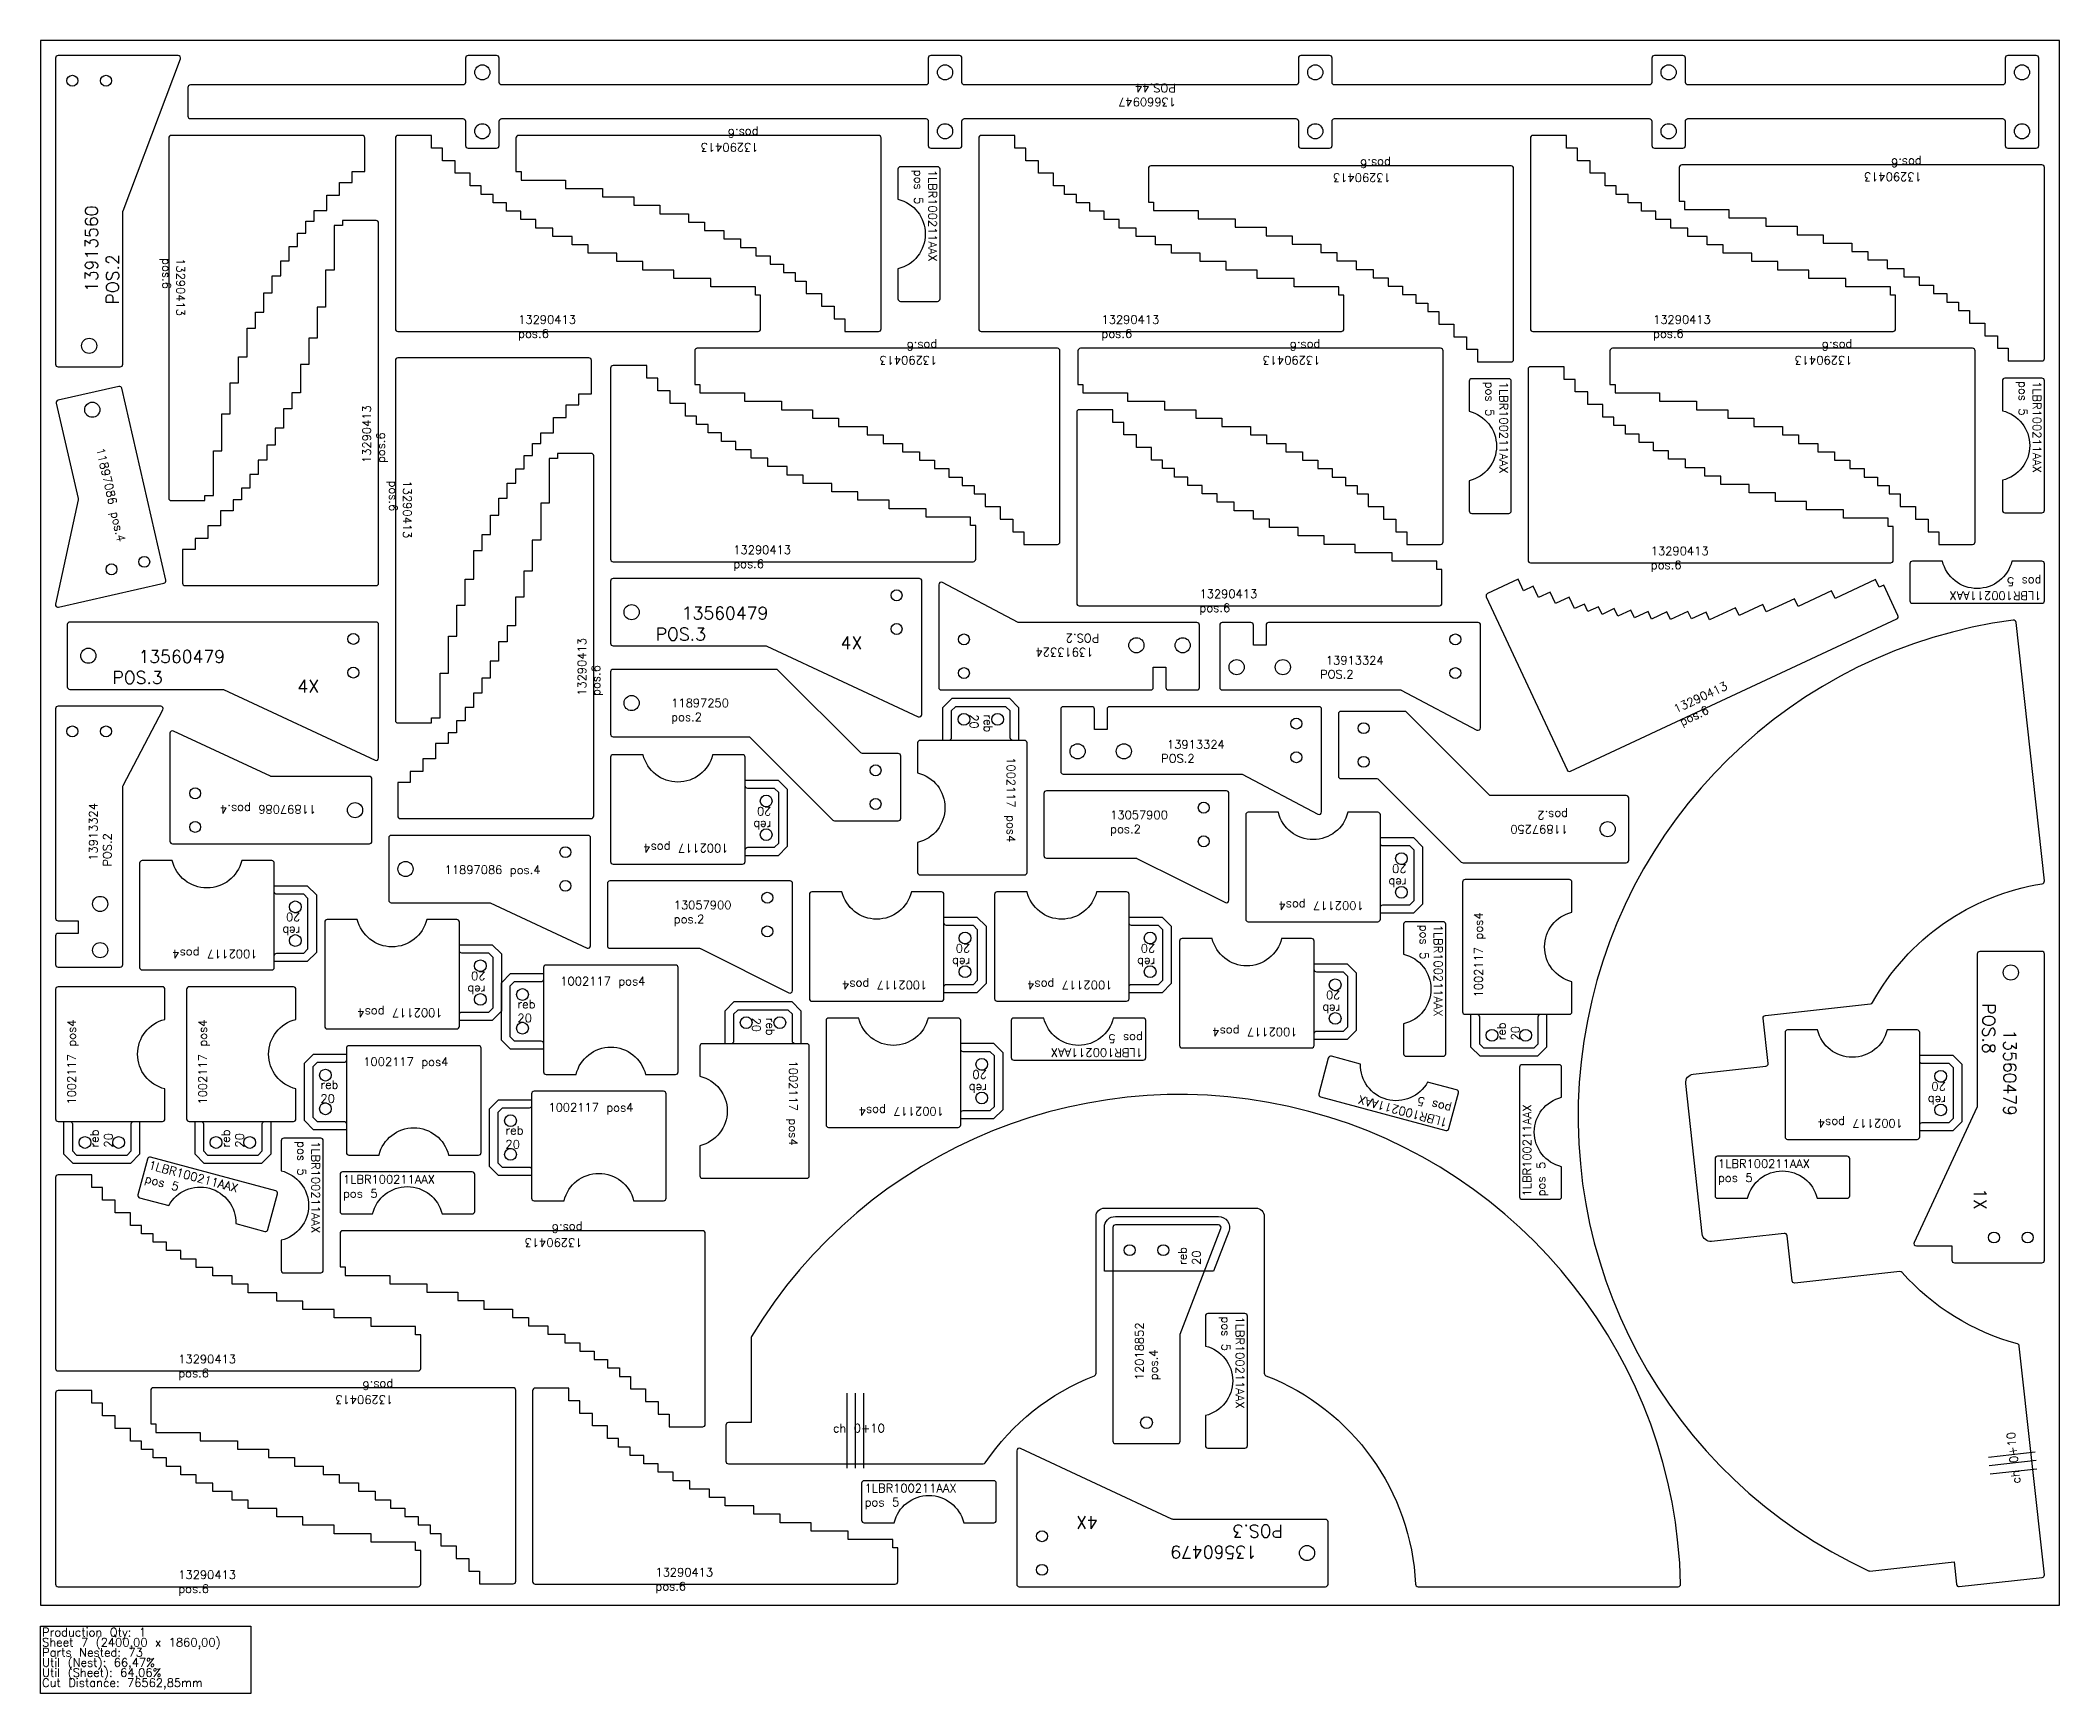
# Model space of a CAD drawing. Header units: millimetres. Extents: x 15120 to 17520, y -105 to 1860.
import ezdxf

# ---------------------------------------------------------------- set-up
doc = ezdxf.new("R2010")
doc.units = ezdxf.units.MM
for name, color, linetype in [('1002117', 7, 'Continuous'), ('11897086v01', 7, 'Continuous'), ('11897250 v01', 7, 'Continuous'), ('12018852', 7, 'Continuous'), ('13057900', 7, 'Continuous'), ('13290413', 7, 'Continuous'), ('13560479v0', 7, 'Continuous'), ('13660947v0', 7, 'Continuous'), ('13913324', 7, 'Continuous'), ('13913560', 7, 'Continuous'), ('13967109', 7, 'Continuous'), ('1LBR100211AAX', 7, 'Continuous'), ('Chanfro', 7, 'Continuous'), ('Rebaixo', 7, 'Continuous'), ('sheet', 24, 'Continuous'), ('Stats', 7, 'Continuous'), ('Texto', 7, 'Continuous')]:
    doc.layers.add(name, color=color, linetype=linetype)
doc.styles.get("Standard").update_dxf_attribs({"font": 'txt.shx'})

msp = doc.modelspace()

# ---------------------------------------------------------------- texts
at = {"layer": 'Chanfro', "color": 2}
msp.add_text('ch 0+10', height=10, dxfattribs=at).set_placement((16062, 205.5))
msp.add_text('ch 0+10', height=10, rotation=96.2656, dxfattribs=at).set_placement((17473.5, 145.1))
at = {"layer": 'Rebaixo', "color": 3, "char_height": 10, "attachment_point": 1}
for insert, rotation in [((16251.5, 1059), 270), ((15988.8, 922.1), 180), ((16743.8, 853.7), 180), ((15429, 796.4), 180), ((16225.1, 759.2), 180), ((16445.1, 759.2), 180), ((15649, 726.4), 180), ((16665.1, 703.7), 180), ((15992.7, 698.5), 270), ((16851.5, 671.4), 90), ((16244.9, 609.2), 180), ((17384.8, 595.1), 180), ((15179.2, 544.1), 90), ((15335.1, 544.1), 90)]:
    msp.add_mtext_dynamic_manual_height_columns('reb\\P20', width=33.653, gutter_width=12.5, heights=[0], dxfattribs=dict(at, insert=insert, rotation=rotation))
for insert in [(15687, 719.6), (15452.8, 623.9), (15672.8, 569.6)]:
    msp.add_mtext_dynamic_manual_height_columns('reb\\P20', width=33.653, gutter_width=12.5, heights=[0], dxfattribs=dict(at, insert=insert))
at = {"layer": 'Rebaixo', "color": 4, "insert": (16472.4, 404.5), "char_height": 10, "attachment_point": 1, "rotation": 90}
msp.add_mtext_dynamic_manual_height_columns('reb 20', width=43.875, gutter_width=12.5, heights=[0], dxfattribs=at)
at = {"layer": 'Stats', "color": 60}
for s, p in [('Sheet 7 (2400,00 x 1860,00)', (15122, -49)), ('Production Qty: 1', (15122, -37)), ('Parts Nested: 73', (15122, -61)), ('Util (Nest): 66,47%', (15122, -73)), ('Cut Distance: 76562,85mm', (15122, -97)), ('Util (Sheet): 64,06%', (15122, -85))]:
    msp.add_text(s, height=10, dxfattribs=at).set_placement(p)
at = {"layer": 'Texto', "color": 2, "attachment_point": 1}
for s, insert, char_height, width, rotation in [('13660947 POS.44', (16469.7, 1781.7), 10, 116.776, 180), ('13290413 pos.6', (15973.5, 1727.8), 10, 105.178, 180), ('1LBR100211AAX pos 5', (16185.4, 1706.2), 10, 131.995, 270), ('13290413 pos.6', (16725.1, 1691.7), 10, 105.178, 180), ('13290413 pos.6', (17356.1, 1692.8), 10, 105.178, 180), ('{\\W1.106633; }13913560 POS.2', (15173.3, 1546.1), 15, 170.283, 90), ('13290413 pos.6', (15291.7, 1601.1), 10, 105.178, 270), ('13290413 pos.6', (16186, 1474.8), 10, 105.178, 180), ('13290413 pos.6', (16641.3, 1474.8), 10, 105.178, 180), ('13290413 pos.6', (17273.7, 1474.8), 10, 105.178, 180), ('1LBR100211AAX pos 5', (16864.3, 1454.3), 10, 131.995, 270), ('1LBR100211AAX pos 5', (17498.1, 1455), 10, 131.995, 270), ('13290413 pos.6', (15502.9, 1357.7), 10, 105.178, 90), ('11897086 pos.4', (15196, 1376.6), 10, 144.594, 282.8571), ('13290413 pos.6', (15561.2, 1336.8), 10, 105.178, 270), ('1LBR100211AAX pos 5', (17498.4, 1194.9), 10, 131.995, 180), ('{\\W0.795953; }13913324 POS.2', (16378.6, 1127.8), 10, 111.11, 180), ('13290413 pos.6', (15758.6, 1081), 10, 105.178, 90), ('13290413 pos.6', (17059.9, 1069.2), 10, 105.178, 25), ('{\\W0.795953; }13913324 POS.2', (15177.8, 877.8), 10, 111.11, 90), ('11897086 pos.4', (15447.6, 941), 10, 144.594, 180), ('11897250 pos.2', (16935.7, 917.3), 10, 99.439, 180), ('1LBR100211AAX pos 5', (16786.4, 808.9), 10, 131.995, 270), ('{\\W2.314688; }13560479 POS.8', (17468.4, 715.4), 15, 184.534, 270), ('1LBR100211AAX pos 5', (16430.3, 651.9), 10, 131.995, 180), ('1LBR100211AAX pos 5', (16790.8, 568.3), 10, 131.995, 165), ('1LBR100211AAX pos 5', (16882, 486), 10, 131.995, 90), ('1LBR100211AAX pos 5', (15452.2, 551.6), 10, 131.995, 270), ('1LBR100211AAX pos 5', (15250.4, 528.6), 10, 131.995, 345), ('{\\W1.298689; }1X', (17433.2, 495.6), 15, 38.338, 270), ('13290413 pos.6', (15764.3, 426), 10, 105.178, 180), ('1LBR100211AAX pos 5', (16550.7, 343.2), 10, 131.995, 270), ('13290413 pos.6', (15539.3, 239.3), 10, 105.178, 180), ('{\\W1.125578; }4X', (16377.1, 90.9), 15, 38.338, 180), ('{\\W2.317325; }13560479 POS.3', (16596.9, 55.7), 15, 184.534, 180)]:
    msp.add_mtext(s, dxfattribs=dict(at, insert=insert, char_height=char_height, width=width, rotation=rotation))
for s, insert, char_height, width in [('13290413 pos.6', (15687.9, 1533.2), 10, 105.178), ('13290413 pos.6', (16381.2, 1533.2), 10, 105.178), ('13290413 pos.6', (17036.8, 1533.2), 10, 105.178), ('13290413 pos.6', (15943.6, 1259.5), 10, 105.178), ('13290413 pos.6', (17034.1, 1258.2), 10, 105.178), ('13290413 pos.6', (16497.7, 1207.2), 10, 105.178), ('{\\W2.317325; }13560479 POS.3', (15851.3, 1186.8), 15, 184.534), ('{\\W2.317325; }13560479 POS.3', (15205.6, 1135.1), 15, 184.534), ('{\\W1.125578; }4X', (16071.1, 1151.6), 15, 38.338), ('{\\W0.795953; }13913324 POS.2', (16640.9, 1128.2), 10, 111.11), ('{\\W1.125578; }4X', (15425.4, 1099.8), 15, 38.338), ('11897250 pos.2', (15869.8, 1077.5), 10, 99.439), ('{\\W0.795953; }13913324 POS.2', (16452, 1028.2), 10, 111.11), ('13057900 pos.2', (16391.5, 944.4), 10, 56.183), ('11897086 pos.4', (15600.5, 879.2), 10, 144.594), ('13057900 pos.2', (15872.8, 837.3), 10, 56.183), ('1LBR100211AAX pos 5', (17114, 529.9), 10, 131.995), ('1LBR100211AAX pos 5', (15479.7, 511.2), 10, 131.995), ('13290413 pos.6', (15283.9, 297.6), 10, 105.178), ('1LBR100211AAX pos 5', (16099.7, 144.2), 10, 131.995), ('13290413 pos.6', (15283.9, 41.3), 10, 105.178), ('13290413 pos.6', (15851, 44.3), 10, 105.178)]:
    msp.add_mtext(s, dxfattribs=dict(at, insert=insert, char_height=char_height, width=width))
at = {"layer": 'Texto', "color": 3, "char_height": 10, "width": 126.181, "attachment_point": 1}
for insert, rotation in [((16278.7, 1008), 270), ((15937.8, 894.9), 180), ((16692.8, 826.5), 180), ((16824.3, 722.4), 90), ((15378, 769.2), 180), ((16174.1, 732.1), 180), ((16394.1, 732.1), 180), ((15598, 699.2), 180), ((15152.1, 595.1), 90), ((15307.9, 595.1), 90), ((16614.1, 676.5), 180), ((16019.8, 647.5), 270), ((16193.9, 582.1), 180), ((17333.8, 567.9), 180)]:
    msp.add_mtext('1002117 pos4', dxfattribs=dict(at, insert=insert, rotation=rotation))
for insert in [(15738, 746.8), (15503.8, 651.1), (15723.8, 596.8)]:
    msp.add_mtext('1002117 pos4', dxfattribs=dict(at, insert=insert))
at = {"layer": 'Texto', "color": 4, "insert": (16421.3, 267.5), "char_height": 10, "width": 107.297, "attachment_point": 1, "rotation": 90}
msp.add_mtext('12018852 pos.4', dxfattribs=at)

# ---------------------------------------------------------------- linework, layer by layer
at = {"layer": '1002117', "color": 3}
for points in [[(16162.7, 871, 0.414214), (16165.7, 868), (16289.7, 868, 0.414214), (16292.7, 871), (16292.7, 1025, 0.414214), (16289.7, 1028), (16275.7, 1028, -0.414214), (16272.7, 1031), (16272.7, 1063), (16267.7, 1068), (16207.7, 1068), (16202.7, 1063), (16202.7, 1031, -0.414214), (16199.7, 1028), (16165.7, 1028, 0.414213), (16162.7, 1025), (16162.7, 989.3, -0.786796), (16162.7, 906.7)], [(15800.7, 1010.9, 0.414214), (15797.7, 1007.9), (15797.7, 883.9, 0.414213), (15800.7, 880.9), (15954.7, 880.9, 0.414213), (15957.7, 883.9), (15957.7, 897.9, -0.414214), (15960.7, 900.9), (15992.7, 900.9), (15997.7, 905.9), (15997.7, 965.9), (15992.7, 970.9), (15960.7, 970.9, -0.414214), (15957.7, 973.9), (15957.7, 1007.9, 0.414214), (15954.7, 1010.9), (15919, 1010.9, -0.786796), (15836.4, 1010.9)], [(16555.7, 942.5, 0.414213), (16552.7, 939.5), (16552.7, 815.5, 0.414213), (16555.7, 812.5), (16709.7, 812.5, 0.414213), (16712.7, 815.5), (16712.7, 829.5, -0.414214), (16715.7, 832.5), (16747.7, 832.5), (16752.7, 837.5), (16752.7, 897.5), (16747.7, 902.5), (16715.7, 902.5, -0.414214), (16712.7, 905.5), (16712.7, 939.5, 0.414214), (16709.7, 942.5), (16674, 942.5, -0.786796), (16591.4, 942.5)], [(15241, 885.1, 0.414214), (15238, 882.1), (15238, 758.1, 0.414213), (15241, 755.1), (15395, 755.1, 0.414213), (15398, 758.1), (15398, 772.1, -0.414213), (15401, 775.1), (15433, 775.1), (15438, 780.1), (15438, 840.1), (15433, 845.1), (15401, 845.1, -0.414214), (15398, 848.1), (15398, 882.1, 0.414214), (15395, 885.1), (15359.3, 885.1, -0.786796), (15276.7, 885.1)], [(16037, 848, 0.414214), (16034, 845), (16034, 721, 0.414214), (16037, 718), (16191, 718, 0.414214), (16194, 721), (16194, 735, -0.414214), (16197, 738), (16229, 738), (16234, 743), (16234, 803), (16229, 808), (16197, 808, -0.414214), (16194, 811), (16194, 845, 0.414213), (16191, 848), (16155.3, 848, -0.786796), (16072.7, 848)], [(16257, 848, 0.414213), (16254, 845), (16254, 721, 0.414213), (16257, 718), (16411, 718, 0.414213), (16414, 721), (16414, 735, -0.414213), (16417, 738), (16449, 738), (16454, 743), (16454, 803), (16449, 808), (16417, 808, -0.414213), (16414, 811), (16414, 845, 0.414214), (16411, 848), (16375.3, 848, -0.786796), (16292.7, 848)], [(16940.3, 859.5, 0.414214), (16937.3, 862.5), (16813.3, 862.5, 0.414213), (16810.3, 859.5), (16810.3, 705.5, 0.414213), (16813.3, 702.5), (16827.3, 702.5, -0.414214), (16830.3, 699.5), (16830.3, 667.5), (16835.3, 662.5), (16895.3, 662.5), (16900.3, 667.5), (16900.3, 699.5, -0.414213), (16903.3, 702.5), (16937.3, 702.5, 0.414213), (16940.3, 705.5), (16940.3, 741.2, -0.786796), (16940.3, 823.8)], [(15461, 815.1, 0.414213), (15458, 812.1), (15458, 688.1, 0.414213), (15461, 685.1), (15615, 685.1, 0.414214), (15618, 688.1), (15618, 702.1, -0.414213), (15621, 705.1), (15653, 705.1), (15658, 710.1), (15658, 770.1), (15653, 775.1), (15621, 775.1, -0.414214), (15618, 778.1), (15618, 812.1, 0.414214), (15615, 815.1), (15579.3, 815.1, -0.786796), (15496.7, 815.1)], [(16477, 792.5, 0.414214), (16474, 789.5), (16474, 665.5, 0.414214), (16477, 662.5), (16631, 662.5, 0.414214), (16634, 665.5), (16634, 679.5, -0.414213), (16637, 682.5), (16669, 682.5), (16674, 687.5), (16674, 747.5), (16669, 752.5), (16637, 752.5, -0.414214), (16634, 755.5), (16634, 789.5, 0.414213), (16631, 792.5), (16595.3, 792.5, -0.786796), (16512.7, 792.5)], [(15875, 630.9, 0.414214), (15878, 633.9), (15878, 757.9, 0.414213), (15875, 760.9), (15721, 760.9, 0.414213), (15718, 757.9), (15718, 743.9, -0.414213), (15715, 740.9), (15683, 740.9), (15678, 735.9), (15678, 675.9), (15683, 670.9), (15715, 670.9, -0.414214), (15718, 667.9), (15718, 633.9, 0.414214), (15721, 630.9), (15756.7, 630.9, -0.786796), (15839.3, 630.9)], [(15268, 732.1, 0.414214), (15265, 735.1), (15141, 735.1, 0.414213), (15138, 732.1), (15138, 578.1, 0.414213), (15141, 575.1), (15155, 575.1, -0.414214), (15158, 572.1), (15158, 540.1), (15163, 535.1), (15223, 535.1), (15228, 540.1), (15228, 572.1, -0.414214), (15231, 575.1), (15265, 575.1, 0.414214), (15268, 578.1), (15268, 613.8, -0.786796), (15268, 696.4)], [(15423.8, 732.1, 0.414213), (15420.8, 735.1), (15296.8, 735.1, 0.414214), (15293.8, 732.1), (15293.8, 578.1, 0.414214), (15296.8, 575.1), (15310.8, 575.1, -0.414214), (15313.8, 572.1), (15313.8, 540.1), (15318.8, 535.1), (15378.8, 535.1), (15383.8, 540.1), (15383.8, 572.1, -0.414213), (15386.8, 575.1), (15420.8, 575.1, 0.414213), (15423.8, 578.1), (15423.8, 613.8, -0.786796), (15423.8, 696.4)], [(15903.9, 510.5, 0.414213), (15906.9, 507.5), (16030.9, 507.5, 0.414213), (16033.9, 510.5), (16033.9, 664.5, 0.414214), (16030.9, 667.5), (16016.9, 667.5, -0.414214), (16013.9, 670.5), (16013.9, 702.5), (16008.9, 707.5), (15948.9, 707.5), (15943.9, 702.5), (15943.9, 670.5, -0.414214), (15940.9, 667.5), (15906.9, 667.5, 0.414214), (15903.9, 664.5), (15903.9, 628.8, -0.786796), (15903.9, 546.2)], [(16056.9, 698, 0.414214), (16053.9, 695), (16053.9, 571, 0.414213), (16056.9, 568), (16210.9, 568, 0.414213), (16213.9, 571), (16213.9, 585, -0.414214), (16216.9, 588), (16248.9, 588), (16253.9, 593), (16253.9, 653), (16248.9, 658), (16216.9, 658, -0.414214), (16213.9, 661), (16213.9, 695, 0.414214), (16210.9, 698), (16175.2, 698, -0.786796), (16092.6, 698)], [(17196.7, 683.8, 0.414213), (17193.7, 680.8), (17193.7, 556.8, 0.414213), (17196.7, 553.8), (17350.7, 553.8, 0.414213), (17353.7, 556.8), (17353.7, 570.8, -0.414213), (17356.7, 573.8), (17388.7, 573.8), (17393.7, 578.8), (17393.7, 638.8), (17388.7, 643.8), (17356.7, 643.8, -0.414214), (17353.7, 646.8), (17353.7, 680.8, 0.414213), (17350.7, 683.8), (17315, 683.8, -0.786796), (17232.4, 683.8)], [(15640.8, 535.1, 0.414214), (15643.8, 538.1), (15643.8, 662.1, 0.414213), (15640.8, 665.1), (15486.8, 665.1, 0.414213), (15483.8, 662.1), (15483.8, 648.1, -0.414214), (15480.8, 645.1), (15448.8, 645.1), (15443.8, 640.1), (15443.8, 580.1), (15448.8, 575.1), (15480.8, 575.1, -0.414214), (15483.8, 572.1), (15483.8, 538.1, 0.414213), (15486.8, 535.1), (15522.5, 535.1, -0.786796), (15605.1, 535.1)], [(15860.8, 480.9, 0.414213), (15863.8, 483.9), (15863.8, 607.9, 0.414213), (15860.8, 610.9), (15706.8, 610.9, 0.414214), (15703.8, 607.9), (15703.8, 593.9, -0.414214), (15700.8, 590.9), (15668.8, 590.9), (15663.8, 585.9), (15663.8, 525.9), (15668.8, 520.9), (15700.8, 520.9, -0.414213), (15703.8, 517.9), (15703.8, 483.9, 0.414213), (15706.8, 480.9), (15742.5, 480.9, -0.786796), (15825.1, 480.9)]]:
    msp.add_lwpolyline(points, format="xyb", close=True, dxfattribs=at)
for centre in [(16217.7, 1053), (16257.7, 1053), (15982.7, 955.9), (15982.7, 915.9), (16737.7, 887.5), (16737.7, 847.5), (15423, 830.1), (15423, 790.1), (16219, 793), (16439, 793), (15643, 760.1), (16219, 753), (16439, 753), (16659, 737.5), (15643, 720.1), (15693, 725.9), (15958.9, 692.5), (15998.9, 692.5), (16659, 697.5), (15693, 685.9), (16845.3, 677.5), (16885.3, 677.5), (16238.9, 643), (15458.8, 630.1), (17378.7, 628.8), (16238.9, 603), (15458.8, 590.1), (15678.8, 575.9), (17378.7, 588.8), (15173, 550.1), (15213, 550.1), (15328.8, 550.1), (15368.8, 550.1), (15678.8, 535.9)]:
    msp.add_circle(centre, 7, dxfattribs=at)
at = {"layer": '11897086v01', "color": 2}
for points in [[(15141.2, 1432.3, 0.414214), (15138.9, 1428.7), (15164.8, 1315.3, -0.109517), (15164.8, 1314), (15138.1, 1189.8, 0.548619), (15141.7, 1186.2), (15266.7, 1214.7, 0.414213), (15269, 1218.3), (15216.9, 1446.5, 0.414213), (15213.3, 1448.7)], [(15514, 982.1, 0.414214), (15511, 985.1), (15394.7, 985.1, -0.109518), (15393.4, 985.4), (15278.3, 1039.1, 0.548619), (15274, 1036.4), (15274, 908.1, 0.414213), (15277, 905.1), (15511, 905.1, 0.414214), (15514, 908.1)], [(15534, 838.1, 0.414214), (15537, 835.1), (15653.4, 835.1, -0.109518), (15654.6, 834.8), (15769.8, 781.2, 0.548618), (15774, 783.9), (15774, 912.1, 0.414214), (15771, 915.1), (15537, 915.1, 0.414214), (15534, 912.1)]]:
    msp.add_lwpolyline(points, format="xyb", close=True, dxfattribs=at)
for centre, radius in [((15181.7, 1421), 9), ((15204.5, 1231.3), 6.5), ((15243.5, 1240.2), 6.5), ((15304, 965.1), 6.5), ((15494, 945.1), 9), ((15304, 925.1), 6.5), ((15744, 895.1), 6.5), ((15554, 875.1), 9), ((15744, 855.1), 6.5)]:
    msp.add_circle(centre, radius, dxfattribs=at)
at = {"layer": '11897250 v01', "color": 2}
for points in [[(15961.5, 1032.4, -0.198912), (15963.6, 1031.5), (16061.8, 933.3, 0.198913), (16064, 932.4), (16139.7, 932.4, 0.414213), (16142.7, 935.4), (16142.7, 1009.4, 0.414214), (16139.7, 1012.4), (16097.1, 1012.4, -0.198913), (16095, 1013.3), (15996.7, 1111.5, 0.198912), (15994.6, 1112.4), (15800.7, 1112.4, 0.414214), (15797.7, 1109.4), (15797.7, 1035.4, 0.414213), (15800.7, 1032.4)], [(16844.1, 962.5, -0.198913), (16841.9, 963.3), (16743.7, 1061.6, 0.198912), (16741.6, 1062.5), (16665.8, 1062.5, 0.414213), (16662.8, 1059.5), (16662.8, 985.5, 0.414213), (16665.8, 982.5), (16708.4, 982.5, -0.198912), (16710.6, 981.6), (16808.8, 883.3, 0.198912), (16810.9, 882.5), (17004.8, 882.5, 0.414213), (17007.8, 885.5), (17007.8, 959.5, 0.414213), (17004.8, 962.5)]]:
    msp.add_lwpolyline(points, format="xyb", close=True, dxfattribs=at)
for centre, radius in [((15822.7, 1072.4), 9), ((16692.8, 1042.5), 6.5), ((16692.8, 1002.5), 6.5), ((16112.7, 992.4), 6.5), ((16112.7, 952.4), 6.5), ((16982.8, 922.5), 9)]:
    msp.add_circle(centre, radius, dxfattribs=at)
at = {"layer": '12018852', "color": 4}
msp.add_lwpolyline([(16474.7, 322.1), (16523.1, 448, 0.526335), (16520.3, 452.1), (16397.7, 452.1, 0.414214), (16394.7, 449.1), (16394.7, 195.1, 0.414214), (16397.7, 192.1), (16471.7, 192.1, 0.414214), (16474.7, 195.1)], format="xyb", close=True, dxfattribs=at)
at = {"layer": '12018852', "color": 4, "linetype": 'Continuous', "lineweight": 25}
for centre in [(16414.7, 422.1), (16454.7, 422.1)]:
    msp.add_circle(centre, 6.5, dxfattribs=at)
at = {"layer": '12018852', "color": 4}
msp.add_circle((16434.7, 217.1), 7, dxfattribs=at)
at = {"layer": '13057900', "color": 2}
for points in [[(16312.7, 891, 0.414214), (16315.7, 888), (16422, 888, -0.116434), (16423.4, 887.7), (16528.4, 835.2, 0.557537), (16532.7, 837.9), (16532.7, 965, 0.414213), (16529.7, 968), (16315.7, 968, 0.414213), (16312.7, 965)], [(15794, 783.9, 0.414214), (15797, 780.9), (15903.3, 780.9, -0.116433), (15904.7, 780.5), (16009.7, 728, 0.557537), (16014, 730.7), (16014, 857.9, 0.414214), (16011, 860.9), (15797, 860.9, 0.414213), (15794, 857.9)]]:
    msp.add_lwpolyline(points, format="xyb", close=True, dxfattribs=at)
for centre in [(16502.7, 948), (16502.7, 908), (15984, 840.9), (15984, 800.9)]:
    msp.add_circle(centre, 6.5, dxfattribs=at)
at = {"layer": '13290413', "color": 2}
for points in [[(15272.6, 1316, 0.414214), (15275.6, 1313), (15315.6, 1313), (15315.6, 1319), (15325.6, 1319), (15325.6, 1372), (15335.6, 1372), (15335.6, 1416), (15345.6, 1416), (15345.6, 1453), (15355.6, 1453), (15355.6, 1484), (15365.6, 1484), (15365.6, 1518), (15375.6, 1518), (15375.6, 1537), (15385.6, 1537), (15385.6, 1560), (15395.6, 1560), (15395.6, 1580), (15405.6, 1580), (15405.6, 1598), (15415.6, 1598), (15415.6, 1615), (15425.6, 1615), (15425.6, 1631), (15435.6, 1631), (15435.6, 1645), (15445.6, 1645), (15445.6, 1658), (15460.6, 1658), (15460.6, 1676), (15475.6, 1676), (15475.6, 1691), (15490.6, 1691), (15490.6, 1704), (15505.6, 1704), (15505.6, 1744, 0.414214), (15502.6, 1747), (15275.6, 1747, 0.414214), (15272.6, 1744)], [(15973, 1514, 0.414214), (15976, 1517), (15976, 1557), (15970, 1557), (15970, 1567), (15917, 1567), (15917, 1577), (15873, 1577), (15873, 1587), (15836, 1587), (15836, 1597), (15805, 1597), (15805, 1607), (15771, 1607), (15771, 1617), (15752, 1617), (15752, 1627), (15729, 1627), (15729, 1637), (15709, 1637), (15709, 1647), (15691, 1647), (15691, 1657), (15674, 1657), (15674, 1667), (15658, 1667), (15658, 1677), (15644, 1677), (15644, 1687), (15631, 1687), (15631, 1702), (15613, 1702), (15613, 1717), (15598, 1717), (15598, 1732), (15585, 1732), (15585, 1747), (15545, 1747, 0.414214), (15542, 1744), (15542, 1517, 0.414214), (15545, 1514)], [(15688.3, 1747, 0.414214), (15685.3, 1744), (15685.3, 1704), (15691.3, 1704), (15691.3, 1694), (15744.3, 1694), (15744.3, 1684), (15788.3, 1684), (15788.3, 1674), (15825.3, 1674), (15825.3, 1664), (15856.3, 1664), (15856.3, 1654), (15890.3, 1654), (15890.3, 1644), (15909.3, 1644), (15909.3, 1634), (15932.3, 1634), (15932.3, 1624), (15952.3, 1624), (15952.3, 1614), (15970.3, 1614), (15970.3, 1604), (15987.3, 1604), (15987.3, 1594), (16003.3, 1594), (16003.3, 1584), (16017.3, 1584), (16017.3, 1574), (16030.3, 1574), (16030.3, 1559), (16048.3, 1559), (16048.3, 1544), (16063.3, 1544), (16063.3, 1529), (16076.3, 1529), (16076.3, 1514), (16116.3, 1514, 0.414213), (16119.3, 1517), (16119.3, 1744, 0.414214), (16116.3, 1747)], [(16666.3, 1514, 0.414214), (16669.3, 1517), (16669.3, 1557), (16663.3, 1557), (16663.3, 1567), (16610.3, 1567), (16610.3, 1577), (16566.3, 1577), (16566.3, 1587), (16529.3, 1587), (16529.3, 1597), (16498.3, 1597), (16498.3, 1607), (16464.3, 1607), (16464.3, 1617), (16445.3, 1617), (16445.3, 1627), (16422.3, 1627), (16422.3, 1637), (16402.3, 1637), (16402.3, 1647), (16384.3, 1647), (16384.3, 1657), (16367.3, 1657), (16367.3, 1667), (16351.3, 1667), (16351.3, 1677), (16337.3, 1677), (16337.3, 1687), (16324.3, 1687), (16324.3, 1702), (16306.3, 1702), (16306.3, 1717), (16291.3, 1717), (16291.3, 1732), (16278.3, 1732), (16278.3, 1747), (16238.3, 1747, 0.414214), (16235.3, 1744), (16235.3, 1517, 0.414214), (16238.3, 1514)], [(17322, 1514, 0.414214), (17325, 1517), (17325, 1557), (17319, 1557), (17319, 1567), (17266, 1567), (17266, 1577), (17222, 1577), (17222, 1587), (17185, 1587), (17185, 1597), (17154, 1597), (17154, 1607), (17120, 1607), (17120, 1617), (17101, 1617), (17101, 1627), (17078, 1627), (17078, 1637), (17058, 1637), (17058, 1647), (17040, 1647), (17040, 1657), (17023, 1657), (17023, 1667), (17007, 1667), (17007, 1677), (16993, 1677), (16993, 1687), (16980, 1687), (16980, 1702), (16962, 1702), (16962, 1717), (16947, 1717), (16947, 1732), (16934, 1732), (16934, 1747), (16894, 1747, 0.414214), (16891, 1744), (16891, 1517, 0.414213), (16894, 1514)], [(16440, 1710.8, 0.414214), (16437, 1707.8), (16437, 1667.8), (16443, 1667.8), (16443, 1657.8), (16496, 1657.8), (16496, 1647.8), (16540, 1647.8), (16540, 1637.8), (16577, 1637.8), (16577, 1627.8), (16608, 1627.8), (16608, 1617.8), (16642, 1617.8), (16642, 1607.8), (16661, 1607.8), (16661, 1597.8), (16684, 1597.8), (16684, 1587.8), (16704, 1587.8), (16704, 1577.8), (16722, 1577.8), (16722, 1567.8), (16739, 1567.8), (16739, 1557.8), (16755, 1557.8), (16755, 1547.8), (16769, 1547.8), (16769, 1537.8), (16782, 1537.8), (16782, 1522.8), (16800, 1522.8), (16800, 1507.8), (16815, 1507.8), (16815, 1492.8), (16828, 1492.8), (16828, 1477.8), (16868, 1477.8, 0.414214), (16871, 1480.8), (16871, 1707.8, 0.414213), (16868, 1710.8)], [(17071, 1712, 0.414214), (17068, 1709), (17068, 1669), (17074, 1669), (17074, 1659), (17127, 1659), (17127, 1649), (17171, 1649), (17171, 1639), (17208, 1639), (17208, 1629), (17239, 1629), (17239, 1619), (17273, 1619), (17273, 1609), (17292, 1609), (17292, 1599), (17315, 1599), (17315, 1589), (17335, 1589), (17335, 1579), (17353, 1579), (17353, 1569), (17370, 1569), (17370, 1559), (17386, 1559), (17386, 1549), (17400, 1549), (17400, 1539), (17413, 1539), (17413, 1524), (17431, 1524), (17431, 1509), (17446, 1509), (17446, 1494), (17459, 1494), (17459, 1479), (17499, 1479, 0.414213), (17502, 1482), (17502, 1709, 0.414214), (17499, 1712)], [(15522, 1642.9, 0.414214), (15519, 1645.9), (15479, 1645.9), (15479, 1639.9), (15469, 1639.9), (15469, 1586.9), (15459, 1586.9), (15459, 1542.9), (15449, 1542.9), (15449, 1505.9), (15439, 1505.9), (15439, 1474.9), (15429, 1474.9), (15429, 1440.9), (15419, 1440.9), (15419, 1421.9), (15409, 1421.9), (15409, 1398.9), (15399, 1398.9), (15399, 1378.9), (15389, 1378.9), (15389, 1360.9), (15379, 1360.9), (15379, 1343.9), (15369, 1343.9), (15369, 1327.9), (15359, 1327.9), (15359, 1313.9), (15349, 1313.9), (15349, 1300.9), (15334, 1300.9), (15334, 1282.9), (15319, 1282.9), (15319, 1267.9), (15304, 1267.9), (15304, 1254.9), (15289, 1254.9), (15289, 1214.9, 0.414214), (15292, 1211.9), (15519, 1211.9, 0.414214), (15522, 1214.9)], [(15900.8, 1494, 0.414214), (15897.8, 1491), (15897.8, 1451), (15903.8, 1451), (15903.8, 1441), (15956.8, 1441), (15956.8, 1431), (16000.8, 1431), (16000.8, 1421), (16037.8, 1421), (16037.8, 1411), (16068.8, 1411), (16068.8, 1401), (16102.8, 1401), (16102.8, 1391), (16121.8, 1391), (16121.8, 1381), (16144.8, 1381), (16144.8, 1371), (16164.8, 1371), (16164.8, 1361), (16182.8, 1361), (16182.8, 1351), (16199.8, 1351), (16199.8, 1341), (16215.8, 1341), (16215.8, 1331), (16229.8, 1331), (16229.8, 1321), (16242.8, 1321), (16242.8, 1306), (16260.8, 1306), (16260.8, 1291), (16275.8, 1291), (16275.8, 1276), (16288.8, 1276), (16288.8, 1261), (16328.8, 1261, 0.414214), (16331.8, 1264), (16331.8, 1491, 0.414214), (16328.8, 1494)], [(16356.2, 1494, 0.414214), (16353.2, 1491), (16353.2, 1451), (16359.2, 1451), (16359.2, 1441), (16412.2, 1441), (16412.2, 1431), (16456.2, 1431), (16456.2, 1421), (16493.2, 1421), (16493.2, 1411), (16524.2, 1411), (16524.2, 1401), (16558.2, 1401), (16558.2, 1391), (16577.2, 1391), (16577.2, 1381), (16600.2, 1381), (16600.2, 1371), (16620.2, 1371), (16620.2, 1361), (16638.2, 1361), (16638.2, 1351), (16655.2, 1351), (16655.2, 1341), (16671.2, 1341), (16671.2, 1331), (16685.2, 1331), (16685.2, 1321), (16698.2, 1321), (16698.2, 1306), (16716.2, 1306), (16716.2, 1291), (16731.2, 1291), (16731.2, 1276), (16744.2, 1276), (16744.2, 1261), (16784.2, 1261, 0.414214), (16787.2, 1264), (16787.2, 1491, 0.414214), (16784.2, 1494)], [(16988.6, 1494, 0.414214), (16985.6, 1491), (16985.6, 1451), (16991.6, 1451), (16991.6, 1441), (17044.6, 1441), (17044.6, 1431), (17088.6, 1431), (17088.6, 1421), (17125.6, 1421), (17125.6, 1411), (17156.6, 1411), (17156.6, 1401), (17190.6, 1401), (17190.6, 1391), (17209.6, 1391), (17209.6, 1381), (17232.6, 1381), (17232.6, 1371), (17252.6, 1371), (17252.6, 1361), (17270.6, 1361), (17270.6, 1351), (17287.6, 1351), (17287.6, 1341), (17303.6, 1341), (17303.6, 1331), (17317.6, 1331), (17317.6, 1321), (17330.6, 1321), (17330.6, 1306), (17348.6, 1306), (17348.6, 1291), (17363.6, 1291), (17363.6, 1276), (17376.6, 1276), (17376.6, 1261), (17416.6, 1261, 0.414214), (17419.6, 1264), (17419.6, 1491, 0.414214), (17416.6, 1494)], [(15542, 1051.7, 0.414214), (15545, 1048.7), (15585, 1048.7), (15585, 1054.7), (15595, 1054.7), (15595, 1107.7), (15605, 1107.7), (15605, 1151.7), (15615, 1151.7), (15615, 1188.7), (15625, 1188.7), (15625, 1219.7), (15635, 1219.7), (15635, 1253.7), (15645, 1253.7), (15645, 1272.7), (15655, 1272.7), (15655, 1295.7), (15665, 1295.7), (15665, 1315.7), (15675, 1315.7), (15675, 1333.7), (15685, 1333.7), (15685, 1350.7), (15695, 1350.7), (15695, 1366.7), (15705, 1366.7), (15705, 1380.7), (15715, 1380.7), (15715, 1393.7), (15730, 1393.7), (15730, 1411.7), (15745, 1411.7), (15745, 1426.7), (15760, 1426.7), (15760, 1439.7), (15775, 1439.7), (15775, 1479.7, 0.414214), (15772, 1482.7), (15545, 1482.7, 0.414214), (15542, 1479.7)], [(16228.7, 1240.4, 0.414214), (16231.7, 1243.4), (16231.7, 1283.4), (16225.7, 1283.4), (16225.7, 1293.4), (16172.7, 1293.4), (16172.7, 1303.4), (16128.7, 1303.4), (16128.7, 1313.4), (16091.7, 1313.4), (16091.7, 1323.4), (16060.7, 1323.4), (16060.7, 1333.4), (16026.7, 1333.4), (16026.7, 1343.4), (16007.7, 1343.4), (16007.7, 1353.4), (15984.7, 1353.4), (15984.7, 1363.4), (15964.7, 1363.4), (15964.7, 1373.4), (15946.7, 1373.4), (15946.7, 1383.4), (15929.7, 1383.4), (15929.7, 1393.4), (15913.7, 1393.4), (15913.7, 1403.4), (15899.7, 1403.4), (15899.7, 1413.4), (15886.7, 1413.4), (15886.7, 1428.4), (15868.7, 1428.4), (15868.7, 1443.4), (15853.7, 1443.4), (15853.7, 1458.4), (15840.7, 1458.4), (15840.7, 1473.4), (15800.7, 1473.4, 0.414214), (15797.7, 1470.4), (15797.7, 1243.4, 0.414214), (15800.7, 1240.4)], [(17319.2, 1239.1, 0.414214), (17322.2, 1242.1), (17322.2, 1282.1), (17316.2, 1282.1), (17316.2, 1292.1), (17263.2, 1292.1), (17263.2, 1302.1), (17219.2, 1302.1), (17219.2, 1312.1), (17182.2, 1312.1), (17182.2, 1322.1), (17151.2, 1322.1), (17151.2, 1332.1), (17117.2, 1332.1), (17117.2, 1342.1), (17098.2, 1342.1), (17098.2, 1352.1), (17075.2, 1352.1), (17075.2, 1362.1), (17055.2, 1362.1), (17055.2, 1372.1), (17037.2, 1372.1), (17037.2, 1382.1), (17020.2, 1382.1), (17020.2, 1392.1), (17004.2, 1392.1), (17004.2, 1402.1), (16990.2, 1402.1), (16990.2, 1412.1), (16977.2, 1412.1), (16977.2, 1427.1), (16959.2, 1427.1), (16959.2, 1442.1), (16944.2, 1442.1), (16944.2, 1457.1), (16931.2, 1457.1), (16931.2, 1472.1), (16891.2, 1472.1, 0.414214), (16888.2, 1469.1), (16888.2, 1242.1, 0.414214), (16891.2, 1239.1)], [(16782.8, 1188, 0.414214), (16785.8, 1191), (16785.8, 1231), (16779.8, 1231), (16779.8, 1241), (16726.8, 1241), (16726.8, 1251), (16682.8, 1251), (16682.8, 1261), (16645.8, 1261), (16645.8, 1271), (16614.8, 1271), (16614.8, 1281), (16580.8, 1281), (16580.8, 1291), (16561.8, 1291), (16561.8, 1301), (16538.8, 1301), (16538.8, 1311), (16518.8, 1311), (16518.8, 1321), (16500.8, 1321), (16500.8, 1331), (16483.8, 1331), (16483.8, 1341), (16467.8, 1341), (16467.8, 1351), (16453.8, 1351), (16453.8, 1361), (16440.8, 1361), (16440.8, 1376), (16422.8, 1376), (16422.8, 1391), (16407.8, 1391), (16407.8, 1406), (16394.8, 1406), (16394.8, 1421), (16354.8, 1421, 0.414214), (16351.8, 1418), (16351.8, 1191, 0.414214), (16354.8, 1188)], [(15777.7, 1366.1, 0.414214), (15774.7, 1369.1), (15734.7, 1369.1), (15734.7, 1363.1), (15724.7, 1363.1), (15724.7, 1310.1), (15714.7, 1310.1), (15714.7, 1266.1), (15704.7, 1266.1), (15704.7, 1229.1), (15694.7, 1229.1), (15694.7, 1198.1), (15684.7, 1198.1), (15684.7, 1164.1), (15674.7, 1164.1), (15674.7, 1145.1), (15664.7, 1145.1), (15664.7, 1122.1), (15654.7, 1122.1), (15654.7, 1102.1), (15644.7, 1102.1), (15644.7, 1084.1), (15634.7, 1084.1), (15634.7, 1067.1), (15624.7, 1067.1), (15624.7, 1051.1), (15614.7, 1051.1), (15614.7, 1037.1), (15604.7, 1037.1), (15604.7, 1024.1), (15589.7, 1024.1), (15589.7, 1006.1), (15574.7, 1006.1), (15574.7, 991.1), (15559.7, 991.1), (15559.7, 978.1), (15544.7, 978.1), (15544.7, 938.1, 0.414214), (15547.7, 935.1), (15774.7, 935.1, 0.414214), (15777.7, 938.1)], [(17326.4, 1172.3, 0.414214), (17327.8, 1176.3), (17310.9, 1212.5), (17305.5, 1210), (17301.3, 1219.1), (17253.2, 1196.7), (17249, 1205.7), (17209.1, 1187.1), (17204.9, 1196.2), (17171.4, 1180.6), (17167.1, 1189.6), (17139, 1176.5), (17134.8, 1185.6), (17104, 1171.2), (17099.8, 1180.3), (17082.6, 1172.3), (17078.3, 1181.3), (17057.5, 1171.6), (17053.3, 1180.7), (17035.1, 1172.2), (17030.9, 1181.3), (17014.6, 1173.7), (17010.4, 1182.7), (16995, 1175.5), (16990.7, 1184.6), (16976.2, 1177.8), (16972, 1186.9), (16959.3, 1181), (16955.1, 1190), (16943.3, 1184.6), (16937, 1198.2), (16920.7, 1190.5), (16914.3, 1204.1), (16900.7, 1197.8), (16894.4, 1211.4), (16882.6, 1205.9), (16876.3, 1219.5), (16840, 1202.6, 0.414214), (16838.6, 1198.6), (16934.5, 992.9, 0.414214), (16938.5, 991.4)], [(15569, 278.5, 0.414213), (15572, 281.5), (15572, 321.5), (15566, 321.5), (15566, 331.5), (15513, 331.5), (15513, 341.5), (15469, 341.5), (15469, 351.5), (15432, 351.5), (15432, 361.5), (15401, 361.5), (15401, 371.5), (15367, 371.5), (15367, 381.5), (15348, 381.5), (15348, 391.5), (15325, 391.5), (15325, 401.5), (15305, 401.5), (15305, 411.5), (15287, 411.5), (15287, 421.5), (15270, 421.5), (15270, 431.5), (15254, 431.5), (15254, 441.5), (15240, 441.5), (15240, 451.5), (15227, 451.5), (15227, 466.5), (15209, 466.5), (15209, 481.5), (15194, 481.5), (15194, 496.5), (15181, 496.5), (15181, 511.5), (15141, 511.5, 0.414214), (15138, 508.5), (15138, 281.5, 0.414213), (15141, 278.5)], [(15479.2, 445.1, 0.414214), (15476.2, 442.1), (15476.2, 402.1), (15482.2, 402.1), (15482.2, 392.1), (15535.2, 392.1), (15535.2, 382.1), (15579.2, 382.1), (15579.2, 372.1), (15616.2, 372.1), (15616.2, 362.1), (15647.2, 362.1), (15647.2, 352.1), (15681.2, 352.1), (15681.2, 342.1), (15700.2, 342.1), (15700.2, 332.1), (15723.2, 332.1), (15723.2, 322.1), (15743.2, 322.1), (15743.2, 312.1), (15761.2, 312.1), (15761.2, 302.1), (15778.2, 302.1), (15778.2, 292.1), (15794.2, 292.1), (15794.2, 282.1), (15808.2, 282.1), (15808.2, 272.1), (15821.2, 272.1), (15821.2, 257.1), (15839.2, 257.1), (15839.2, 242.1), (15854.2, 242.1), (15854.2, 227.1), (15867.2, 227.1), (15867.2, 212.1), (15907.2, 212.1, 0.414214), (15910.2, 215.1), (15910.2, 442.1, 0.414214), (15907.2, 445.1)], [(15569, 22.1, 0.414213), (15572, 25.1), (15572, 65.1), (15566, 65.1), (15566, 75.1), (15513, 75.1), (15513, 85.1), (15469, 85.1), (15469, 95.1), (15432, 95.1), (15432, 105.1), (15401, 105.1), (15401, 115.1), (15367, 115.1), (15367, 125.1), (15348, 125.1), (15348, 135.1), (15325, 135.1), (15325, 145.1), (15305, 145.1), (15305, 155.1), (15287, 155.1), (15287, 165.1), (15270, 165.1), (15270, 175.1), (15254, 175.1), (15254, 185.1), (15240, 185.1), (15240, 195.1), (15227, 195.1), (15227, 210.1), (15209, 210.1), (15209, 225.1), (15194, 225.1), (15194, 240.1), (15181, 240.1), (15181, 255.1), (15141, 255.1, 0.414214), (15138, 252.1), (15138, 25.1, 0.414214), (15141, 22.1)], [(15254.1, 258.5, 0.414214), (15251.1, 255.5), (15251.1, 215.5), (15257.1, 215.5), (15257.1, 205.5), (15310.1, 205.5), (15310.1, 195.5), (15354.1, 195.5), (15354.1, 185.5), (15391.1, 185.5), (15391.1, 175.5), (15422.1, 175.5), (15422.1, 165.5), (15456.1, 165.5), (15456.1, 155.5), (15475.1, 155.5), (15475.1, 145.5), (15498.1, 145.5), (15498.1, 135.5), (15518.1, 135.5), (15518.1, 125.5), (15536.1, 125.5), (15536.1, 115.5), (15553.1, 115.5), (15553.1, 105.5), (15569.1, 105.5), (15569.1, 95.5), (15583.1, 95.5), (15583.1, 85.5), (15596.1, 85.5), (15596.1, 70.5), (15614.1, 70.5), (15614.1, 55.5), (15629.1, 55.5), (15629.1, 40.5), (15642.1, 40.5), (15642.1, 25.5), (15682.1, 25.5, 0.414213), (15685.1, 28.5), (15685.1, 255.5, 0.414214), (15682.1, 258.5)], [(16136.1, 25.1, 0.414214), (16139.1, 28.1), (16139.1, 68.1), (16133.1, 68.1), (16133.1, 78.1), (16080.1, 78.1), (16080.1, 88.1), (16036.1, 88.1), (16036.1, 98.1), (15999.1, 98.1), (15999.1, 108.1), (15968.1, 108.1), (15968.1, 118.1), (15934.1, 118.1), (15934.1, 128.1), (15915.1, 128.1), (15915.1, 138.1), (15892.1, 138.1), (15892.1, 148.1), (15872.1, 148.1), (15872.1, 158.1), (15854.1, 158.1), (15854.1, 168.1), (15837.1, 168.1), (15837.1, 178.1), (15821.1, 178.1), (15821.1, 188.1), (15807.1, 188.1), (15807.1, 198.1), (15794.1, 198.1), (15794.1, 213.1), (15776.1, 213.1), (15776.1, 228.1), (15761.1, 228.1), (15761.1, 243.1), (15748.1, 243.1), (15748.1, 258.1), (15708.1, 258.1, 0.414214), (15705.1, 255.1), (15705.1, 28.1, 0.414213), (15708.1, 25.1)]]:
    msp.add_lwpolyline(points, format="xyb", close=True, dxfattribs=at)
at = {"layer": '13560479v0', "color": 2}
for points in [[(15797.7, 1143.4, 0.414213), (15800.7, 1140.4), (15982.1, 1140.4, -0.109518), (15983.3, 1140.1), (16163.5, 1056.1, 0.548619), (16167.7, 1058.8), (16167.7, 1217.4, 0.414214), (16164.7, 1220.4), (15800.7, 1220.4, 0.414214), (15797.7, 1217.4)], [(15152, 1091.6, 0.414214), (15155, 1088.6), (15336.4, 1088.6, -0.109518), (15337.6, 1088.4), (15517.8, 1004.4, 0.548619), (15522, 1007.1), (15522, 1165.6, 0.414214), (15519, 1168.6), (15155, 1168.6, 0.414214), (15152, 1165.6)], [(17347, 431.3, 0.548619), (17349.8, 427.1), (17392, 427.1), (17392, 410.1, 0.414213), (17395, 407.1), (17499, 407.1, 0.414214), (17502, 410.1), (17502, 774.1, 0.414214), (17499, 777.1), (17425, 777.1, 0.414213), (17422, 774.1), (17422, 592.7, -0.109518), (17421.7, 591.5)], [(16650.5, 99.1, 0.414213), (16647.5, 102.1), (16466.2, 102.1, -0.109518), (16464.9, 102.4), (16284.8, 186.4, 0.548619), (16280.5, 183.7), (16280.5, 25.1, 0.414214), (16283.5, 22.1), (16647.5, 22.1, 0.414214), (16650.5, 25.1)]]:
    msp.add_lwpolyline(points, format="xyb", close=True, dxfattribs=at)
for centre, radius in [((16137.7, 1200.4), 6.5), ((15822.7, 1180.4), 9), ((15492, 1148.6), 6.5), ((16137.7, 1160.4), 6.5), ((15177, 1128.6), 9), ((15492, 1108.6), 6.5), ((17462, 752.1), 9), ((17442, 437.1), 6.5), ((17482, 437.1), 6.5), ((16310.5, 82.1), 6.5), ((16310.5, 42.1), 6.5), ((16625.5, 62.1), 9)]:
    msp.add_circle(centre, radius, dxfattribs=at)
at = {"layer": '13660947v0', "color": 2}
msp.add_lwpolyline([(17455.3, 1839), (17455.3, 1810, -0.414213), (17452.3, 1807), (17078.3, 1807, -0.414213), (17075.3, 1810), (17075.3, 1839, 0.414213), (17072.3, 1842), (17038.3, 1842, 0.414213), (17035.3, 1839), (17035.3, 1810, -0.414213), (17032.3, 1807), (16658.3, 1807, -0.414213), (16655.3, 1810), (16655.3, 1839, 0.414214), (16652.3, 1842), (16618.3, 1842, 0.414213), (16615.3, 1839), (16615.3, 1810, -0.414214), (16612.3, 1807), (16218.3, 1807, -0.414213), (16215.3, 1810), (16215.3, 1839, 0.414214), (16212.3, 1842), (16178.3, 1842, 0.414213), (16175.3, 1839), (16175.3, 1810, -0.414214), (16172.3, 1807), (15668.3, 1807, -0.414214), (15665.3, 1810), (15665.3, 1839, 0.414214), (15662.3, 1842), (15628.3, 1842, 0.414214), (15625.3, 1839), (15625.3, 1810, -0.414214), (15622.3, 1807), (15298.3, 1807, 0.414214), (15295.3, 1804), (15295.3, 1770, 0.414213), (15298.3, 1767), (15622.3, 1767, -0.414214), (15625.3, 1764), (15625.3, 1735, 0.414213), (15628.3, 1732), (15662.3, 1732, 0.414214), (15665.3, 1735), (15665.3, 1764, -0.414213), (15668.3, 1767), (16172.3, 1767, -0.414214), (16175.3, 1764), (16175.3, 1735, 0.414213), (16178.3, 1732), (16212.3, 1732, 0.414214), (16215.3, 1735), (16215.3, 1764, -0.414213), (16218.3, 1767), (16612.3, 1767, -0.414214), (16615.3, 1764), (16615.3, 1735, 0.414213), (16618.3, 1732), (16652.3, 1732, 0.414213), (16655.3, 1735), (16655.3, 1764, -0.414213), (16658.3, 1767), (17032.3, 1767, -0.414213), (17035.3, 1764), (17035.3, 1735, 0.414213), (17038.3, 1732), (17072.3, 1732, 0.414213), (17075.3, 1735), (17075.3, 1764, -0.414214), (17078.3, 1767), (17452.3, 1767, -0.414213), (17455.3, 1764), (17455.3, 1735, 0.414214), (17458.3, 1732), (17492.3, 1732, 0.414213), (17495.3, 1735), (17495.3, 1839, 0.414213), (17492.3, 1842), (17458.3, 1842, 0.414214)], format="xyb", close=True, dxfattribs=at)
for centre in [(15645.3, 1822), (16195.3, 1822), (16635.3, 1822), (17055.3, 1822), (17475.3, 1822), (15645.3, 1752), (16195.3, 1752), (16635.3, 1752), (17055.3, 1752), (17475.3, 1752)]:
    msp.add_circle(centre, 9, dxfattribs=at)
at = {"layer": '13913324', "color": 2}
for points in [[(16494.7, 1088, 0.414213), (16497.7, 1091), (16497.7, 1165, 0.414213), (16494.7, 1168), (16283.5, 1168, -0.121716), (16282.1, 1168.3), (16192.1, 1215.7, 0.564383), (16187.7, 1213), (16187.7, 1091, 0.414213), (16190.7, 1088), (16439.7, 1088, 0.414213), (16442.7, 1091), (16442.7, 1115), (16457.7, 1115), (16457.7, 1091, 0.414213), (16460.7, 1088)], [(16524.8, 1168, 0.414213), (16521.8, 1165), (16521.8, 1091, 0.414213), (16524.8, 1088), (16736.1, 1088, -0.121715), (16737.5, 1087.7), (16827.4, 1040.3, 0.564383), (16831.8, 1043), (16831.8, 1165, 0.414214), (16828.8, 1168), (16579.8, 1168, 0.414213), (16576.8, 1165), (16576.8, 1141), (16561.8, 1141), (16561.8, 1165, 0.414214), (16558.8, 1168)], [(15138, 761.6, 0.414213), (15141, 758.6), (15215, 758.6, 0.414214), (15218, 761.6), (15218, 972.9, -0.121715), (15218.3, 974.3), (15265.7, 1064.2, 0.564383), (15263, 1068.6), (15141, 1068.6, 0.414213), (15138, 1065.6), (15138, 816.6, 0.414213), (15141, 813.6), (15165, 813.6), (15165, 798.6), (15141, 798.6, 0.414214), (15138, 795.6)], [(16335.8, 1068, 0.414213), (16332.8, 1065), (16332.8, 991, 0.414214), (16335.8, 988), (16547.1, 988, -0.121715), (16548.5, 987.7), (16638.4, 940.3, 0.564383), (16642.8, 943), (16642.8, 1065, 0.414214), (16639.8, 1068), (16390.8, 1068, 0.414213), (16387.8, 1065), (16387.8, 1041), (16372.8, 1041), (16372.8, 1065, 0.414214), (16369.8, 1068)]]:
    msp.add_lwpolyline(points, format="xyb", close=True, dxfattribs=at)
for centre, radius in [((16217.7, 1148), 6.5), ((16801.8, 1148), 6.5), ((16422.7, 1141), 9), ((16477.7, 1141), 9), ((16217.7, 1108), 6.5), ((16541.8, 1115), 9), ((16596.8, 1115), 9), ((16801.8, 1108), 6.5), ((15158, 1038.6), 6.5), ((15198, 1038.6), 6.5), ((16612.8, 1048), 6.5), ((16352.8, 1015), 9), ((16407.8, 1015), 9), ((16612.8, 1008), 6.5), ((15191, 833.6), 9), ((15191, 778.6), 9)]:
    msp.add_circle(centre, radius, dxfattribs=at)
at = {"layer": '13913560', "color": 2}
msp.add_lwpolyline([(15215, 1472, 0.414214), (15218, 1475), (15218, 1656.5, -0.09068), (15218.2, 1657.5), (15286.5, 1837.9, 0.524598), (15283.7, 1842), (15141, 1842, 0.414213), (15138, 1839), (15138, 1475, 0.414213), (15141, 1472)], format="xyb", close=True, dxfattribs=at)
for centre, radius in [((15158, 1812), 6.5), ((15198, 1812), 6.5), ((15178, 1497), 9)]:
    msp.add_circle(centre, radius, dxfattribs=at)
at = {"layer": '13967109', "color": 2}
for points in [[(17173.6, 644.1), (17167.7, 697.8, -0.414213), (17170.4, 701.1), (17295.3, 714.8, 0.243923), (17297.6, 716.3, -0.231785), (17499.4, 857.6, 0.400818), (17501.9, 860.9), (17468.2, 1168.2, 0.420661), (17464.8, 1170.9, 0.751221), (17293, 41, 0.136463), (17294.6, 40.7), (17394.6, 51.7), (17397.5, 24.9, 0.414214), (17400.8, 22.2), (17499.3, 33, 0.414214), (17501.9, 36.3), (17472.1, 308.1, 0.308866), (17469.9, 310.7, -0.147172), (17332.8, 395.7, 0.243923), (17330.2, 396.7), (17205.3, 383, -0.414214), (17202, 385.7), (17196.1, 439.3, 0.414214), (17192.8, 442), (17106.3, 432.5, -0.414214), (17095.3, 441.4), (17075.6, 620.3, -0.414214), (17084.5, 631.3), (17171, 640.8, 0.414214)], [(16384.7, 472.1), (16564.7, 472.1, -0.414214), (16574.7, 462.1), (16574.7, 275.7, 0.308866), (16576.6, 272.9, -0.296326), (16754.4, 25, 0.400817), (16757.4, 22.1), (17066.5, 22.1, 0.42066), (17069.5, 25.2, 0.751221), (15965.1, 319.3, 0.136463), (15964.7, 317.7), (15964.7, 217.1), (15937.7, 217.1, 0.414214), (15934.7, 214.1), (15934.7, 171.1, 0.414213), (15937.7, 168.1), (16240.6, 168.1, 0.24848), (16243, 169.4, -0.151564), (16372.8, 272.9, 0.308866), (16374.7, 275.7), (16374.7, 462.1, -0.414214)]]:
    msp.add_lwpolyline(points, format="xyb", close=True, dxfattribs=at)
at = {"layer": '1LBR100211AAX', "color": 2}
for points in [[(16186.3, 1709.8), (16142.3, 1709.8, 0.414213), (16139.3, 1706.8), (16139.3, 1671.1, -0.786796), (16139.3, 1588.5), (16139.3, 1552.8, 0.414213), (16142.3, 1549.8), (16186.3, 1549.8, 0.414214), (16189.3, 1552.8), (16189.3, 1706.8, 0.414213)], [(16865.2, 1457.8), (16821.2, 1457.8, 0.414213), (16818.2, 1454.8), (16818.2, 1419.1, -0.786796), (16818.2, 1336.5), (16818.2, 1300.8, 0.414213), (16821.2, 1297.8), (16865.2, 1297.8, 0.414213), (16868.2, 1300.8), (16868.2, 1454.8, 0.414214)], [(17499, 1458.5), (17455, 1458.5, 0.414213), (17452, 1455.5), (17452, 1419.8, -0.786796), (17452, 1337.2), (17452, 1301.5, 0.414214), (17455, 1298.5), (17499, 1298.5, 0.414214), (17502, 1301.5), (17502, 1455.5, 0.414214)], [(17502, 1194), (17502, 1238, 0.414214), (17499, 1241), (17463.3, 1241, -0.786796), (17380.7, 1241), (17345, 1241, 0.414214), (17342, 1238), (17342, 1194, 0.414213), (17345, 1191), (17499, 1191, 0.414213)], [(16787.3, 812.5), (16743.3, 812.5, 0.414213), (16740.3, 809.5), (16740.3, 773.8, -0.786796), (16740.3, 691.1), (16740.3, 655.5, 0.414213), (16743.3, 652.5), (16787.3, 652.5, 0.414214), (16790.3, 655.5), (16790.3, 809.5, 0.414213)], [(16433.9, 651), (16433.9, 695, 0.414214), (16430.9, 698), (16395.2, 698, -0.786796), (16312.6, 698), (16276.9, 698, 0.414214), (16273.9, 695), (16273.9, 651, 0.414213), (16276.9, 648), (16430.9, 648, 0.414213)], [(16794, 566.5), (16805.4, 609, 0.414214), (16803.3, 612.7), (16768.8, 621.9, -0.786796), (16689, 643.3), (16654.5, 652.6, 0.414214), (16650.8, 650.4), (16639.5, 607.9, 0.414213), (16641.6, 604.3), (16790.3, 564.4, 0.414213)], [(16881.1, 482.5), (16925.1, 482.5, 0.414213), (16928.1, 485.5), (16928.1, 521.2, -0.786796), (16928.1, 603.8), (16928.1, 639.5, 0.414213), (16925.1, 642.5), (16881.1, 642.5, 0.414214), (16878.1, 639.5), (16878.1, 485.5, 0.414214)], [(15453.2, 555.1), (15409.2, 555.1, 0.414213), (15406.2, 552.1), (15406.2, 516.4, -0.786796), (15406.2, 433.8), (15406.2, 398.1, 0.414214), (15409.2, 395.1), (15453.2, 395.1, 0.414213), (15456.2, 398.1), (15456.2, 552.1, 0.414214)], [(15247.3, 530.4), (15235.9, 487.9, 0.414214), (15238, 484.3), (15272.5, 475, -0.786796), (15352.3, 453.6), (15386.7, 444.4, 0.414213), (15390.4, 446.5), (15401.8, 489, 0.414214), (15399.7, 492.7), (15250.9, 532.6, 0.414213)], [(17110.5, 530.8), (17110.5, 486.8, 0.414213), (17113.5, 483.8), (17149.2, 483.8, -0.786796), (17231.8, 483.8), (17267.5, 483.8, 0.414213), (17270.5, 486.8), (17270.5, 530.8, 0.414214), (17267.5, 533.8), (17113.5, 533.8, 0.414213)], [(15476.2, 512.1), (15476.2, 468.1, 0.414214), (15479.2, 465.1), (15514.8, 465.1, -0.786796), (15597.5, 465.1), (15633.2, 465.1, 0.414214), (15636.2, 468.1), (15636.2, 512.1, 0.414213), (15633.2, 515.1), (15479.2, 515.1, 0.414213)], [(16551.7, 346.8), (16507.7, 346.8, 0.414214), (16504.7, 343.8), (16504.7, 308.1, -0.786796), (16504.7, 225.5), (16504.7, 189.8, 0.414214), (16507.7, 186.8), (16551.7, 186.8, 0.414214), (16554.7, 189.8), (16554.7, 343.8, 0.414214)], [(16096.1, 145.1), (16096.1, 101.1, 0.414213), (16099.1, 98.1), (16134.8, 98.1, -0.786796), (16217.4, 98.1), (16253.1, 98.1, 0.414213), (16256.1, 101.1), (16256.1, 145.1, 0.414214), (16253.1, 148.1), (16099.1, 148.1, 0.414214)]]:
    msp.add_lwpolyline(points, format="xyb", close=True, dxfattribs=at)
at = {"layer": 'Chanfro', "color": 2}
for p, q in [((16078.4, 252.1), (16078.4, 163.1)), ((16088.4, 252.1), (16088.4, 163.1)), ((16098.4, 252.1), (16098.4, 163.1)), ((17435.3, 176.1), (17490.9, 182.2)), ((17436.3, 166.2), (17492, 172.3)), ((17437.4, 156.2), (17493.1, 162.3))]:
    msp.add_line(p, q, dxfattribs=at)
at = {"layer": 'Rebaixo', "color": 3}
for points in [[(16192.7, 1028), (16192.7, 1067.1), (16203.6, 1078), (16271.9, 1078), (16282.7, 1067.1), (16282.7, 1028)], [(15957.7, 980.9), (15996.9, 980.9), (16007.7, 970), (16007.7, 901.7), (15996.9, 890.9), (15957.7, 890.9)], [(16712.7, 912.5), (16751.9, 912.5), (16762.7, 901.6), (16762.7, 833.3), (16751.9, 822.5), (16712.7, 822.5)], [(15398, 855.1), (15437.1, 855.1), (15448, 844.3), (15448, 776), (15437.1, 765.1), (15398, 765.1)], [(16194, 818), (16233.2, 818), (16244, 807.1), (16244, 738.9), (16233.2, 728), (16194, 728)], [(16414, 818), (16453.2, 818), (16464, 807.1), (16464, 738.9), (16453.2, 728), (16414, 728)], [(15618, 785.1), (15657.1, 785.1), (15668, 774.3), (15668, 706), (15657.1, 695.1), (15618, 695.1)], [(15718, 660.9), (15678.9, 660.9), (15668, 671.7), (15668, 740), (15678.9, 750.9), (15718, 750.9)], [(16634, 762.5), (16673.2, 762.5), (16684, 751.6), (16684, 683.3), (16673.2, 672.5), (16634, 672.5)], [(15933.9, 667.5), (15933.9, 706.6), (15944.8, 717.5), (16013, 717.5), (16023.9, 706.6), (16023.9, 667.5)], [(16910.3, 702.5), (16910.3, 663.3), (16899.4, 652.5), (16831.2, 652.5), (16820.3, 663.3), (16820.3, 702.5)], [(15483.8, 565.1), (15444.7, 565.1), (15433.8, 576), (15433.8, 644.3), (15444.7, 655.1), (15483.8, 655.1)], [(16213.9, 668), (16253, 668), (16263.9, 657.1), (16263.9, 588.9), (16253, 578), (16213.9, 578)], [(17353.7, 653.8), (17392.9, 653.8), (17403.7, 643), (17403.7, 574.7), (17392.9, 563.8), (17353.7, 563.8)], [(15703.8, 510.9), (15664.7, 510.9), (15653.8, 521.7), (15653.8, 590), (15664.7, 600.9), (15703.8, 600.9)], [(15238, 575.1), (15238, 536), (15227.1, 525.1), (15158.9, 525.1), (15148, 536), (15148, 575.1)], [(15393.8, 575.1), (15393.8, 536), (15383, 525.1), (15314.7, 525.1), (15303.8, 536), (15303.8, 575.1)]]:
    msp.add_lwpolyline(points, close=True, dxfattribs=at)
at = {"layer": 'Rebaixo', "color": 4, "linetype": 'Continuous', "lineweight": 25}
msp.add_lwpolyline([(16384.7, 397.1), (16384.7, 449.1, -0.414214), (16397.7, 462.1), (16520.3, 462.1, -0.526334), (16532.4, 444.4), (16514.2, 397.1)], format="xyb", close=True, dxfattribs=at)
at = {"layer": 'sheet', "color": 7}
msp.add_lwpolyline([(15120, 0), (17520, 0), (17520, 1860), (15120, 1860)], close=True, dxfattribs=at)
at = {"layer": 'Stats', "color": 151}
msp.add_lwpolyline([(15120, -25), (15370, -25), (15370, -105), (15120, -105), (15120, -25)], close=True, dxfattribs=at)

msp.set_redraw_order([(e.dxf.handle, doc.entitydb.next_handle()) for e in msp.query("TEXT MTEXT ATTDEF DIMENSION ARC_DIMENSION")])  # texts and dimensions are drawn at this point

doc.saveas('drawing.dxf')
